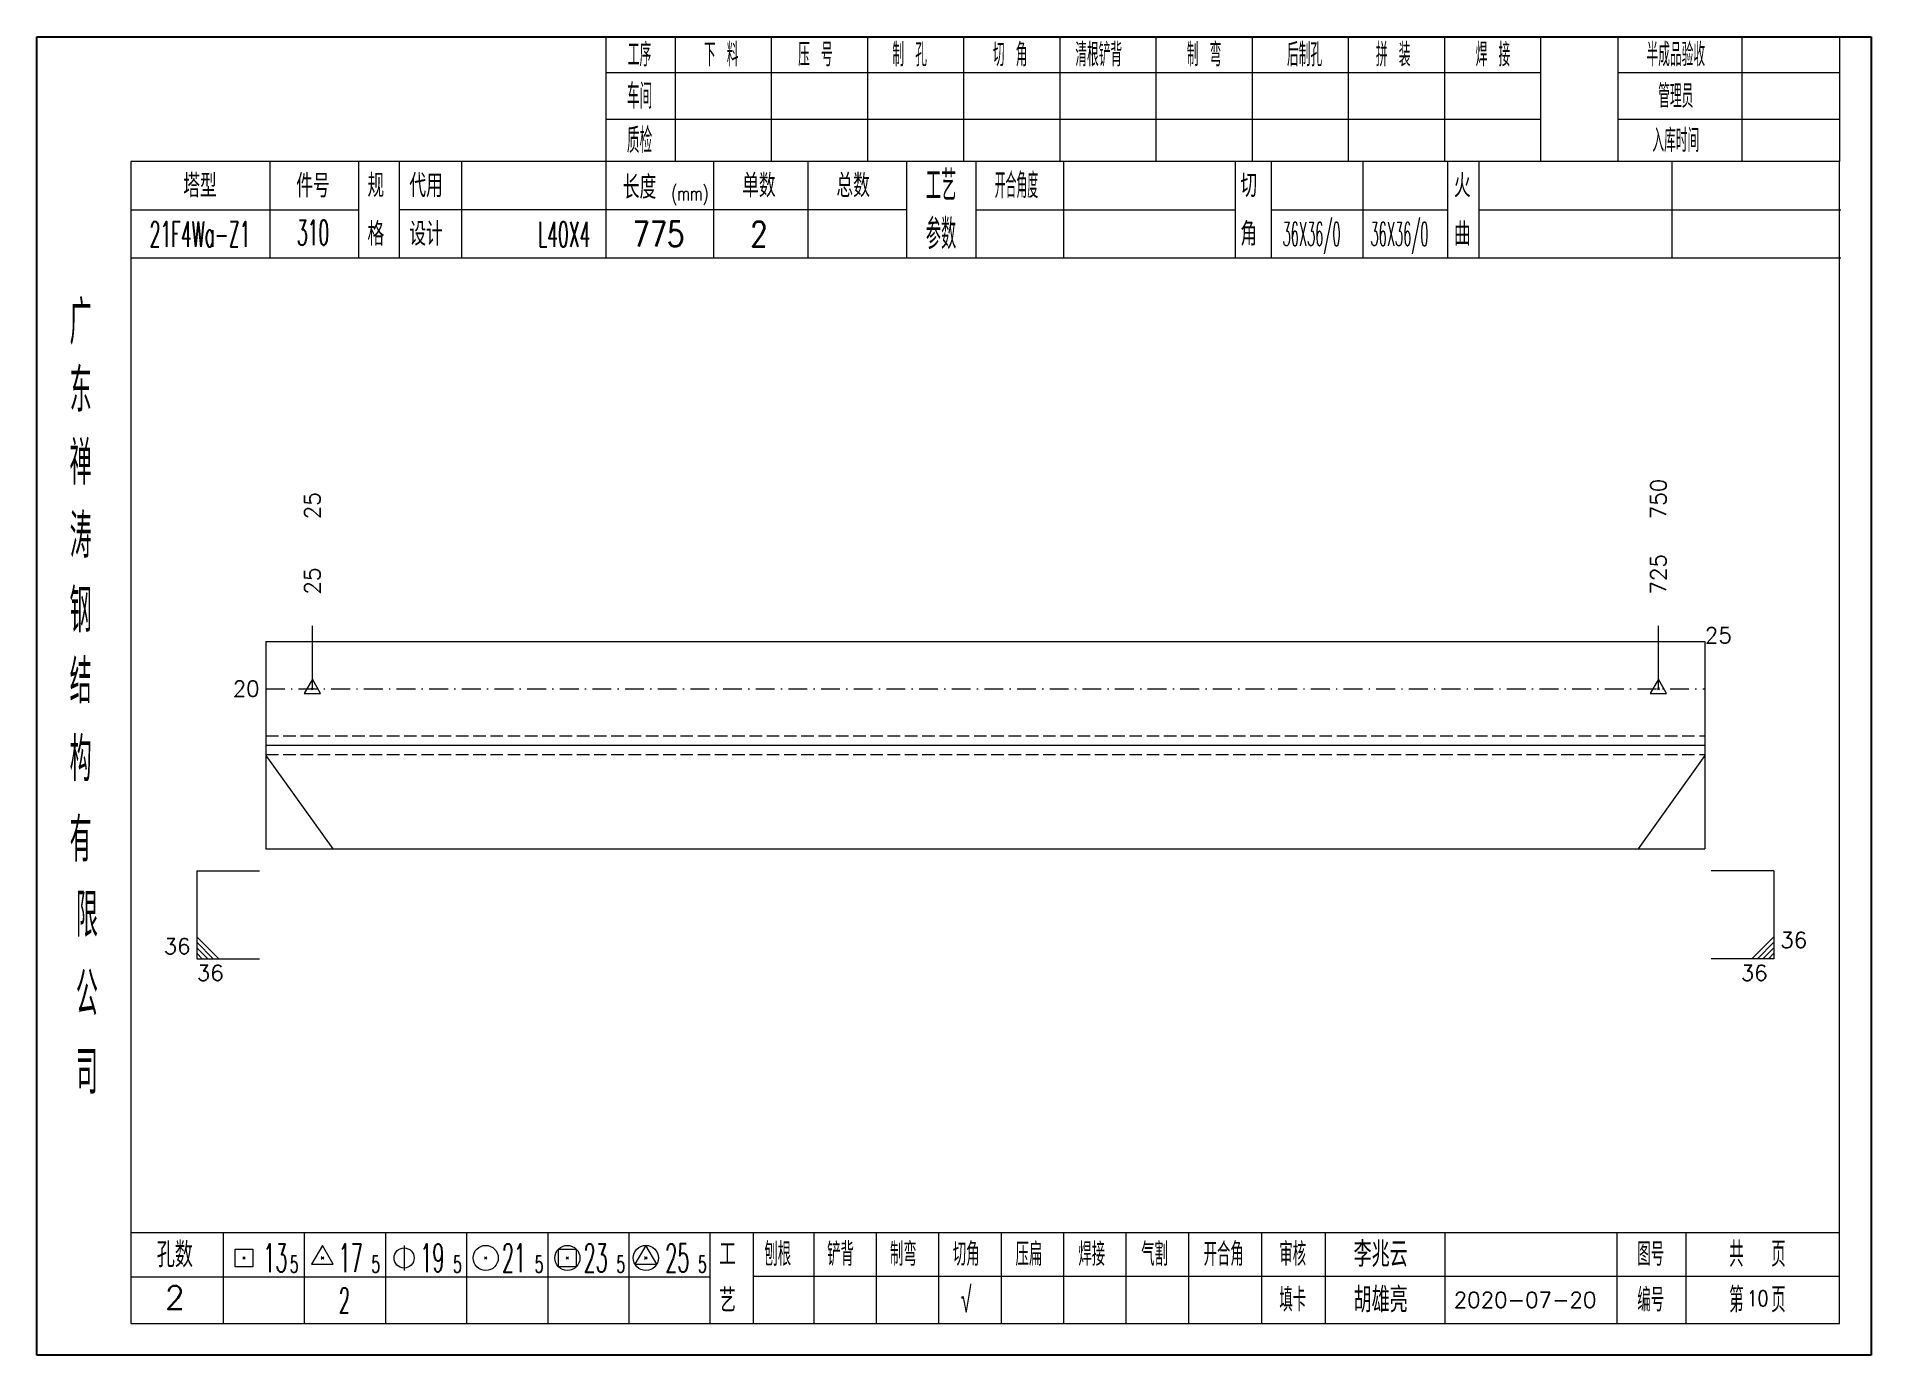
# Model space of a CAD drawing. Extents: x 1310 to 15542, y -76 to 8381.
# Drawn here: x 4325.6 to 4617.7, y 4373.7 to 4583.7 of the extents above; entities that cross this region are included whole.
import ezdxf
from ezdxf.enums import TextEntityAlignment as Align

# ---------------------------------------------------------------- set-up
doc = ezdxf.new("R2010")
doc.units = 0
doc.header["$MEASUREMENT"] = 0
doc.linetypes.add('一点画线', pattern=[5.2, 3, -1, 0.2, -1])
doc.linetypes.add('虚线', pattern=[2.75, 2, -0.75])
doc.layers.get('0').update_dxf_attribs({"linetype": 'CONTINUOUS', "lineweight": 25})
for name, color, linetype, lineweight in [('1', 7, 'CONTINUOUS', 25), ('4', 7, 'CONTINUOUS', 25), ('5', 7, 'CONTINUOUS', 25)]:
    doc.layers.add(name, color=color, linetype=linetype, lineweight=lineweight)
doc.styles.get("Standard").update_dxf_attribs({"font": 'simplex.shx', "width": 0.7, "height": 3, "bigfont": 'gbhzfs.shx'})

msp = doc.modelspace()

# ---------------------------------------------------------------- texts
at = {"color": 7, "linetype": 'Continuous', "lineweight": 13}
for s, p in [('25', (4369.483, 4506.884)), ('750', (4583.83, 4506.884))]:
    msp.add_text(s, height=2.5, rotation=90, dxfattribs=at).set_placement(p, align=Align.MIDDLE_LEFT)
at = {"color": 8, "linetype": 'Continuous', "lineweight": 9}
for s, p in [('25', (4369.483, 4494.884)), ('725', (4583.83, 4494.884))]:
    msp.add_text(s, height=2.5, rotation=90, dxfattribs=at).set_placement(p, align=Align.MIDDLE_LEFT)
at = {"color": 7, "linetype": 'Continuous', "lineweight": 13}
msp.add_text('25', height=2.5, dxfattribs=at).set_placement((4591.222, 4488.384), align=Align.MIDDLE_LEFT)
msp.add_text('20', height=2.5, dxfattribs=at).set_placement((4361.092, 4479.884), align=Align.MIDDLE_RIGHT)
msp.add_text('36', height=2.5, dxfattribs=at).set_placement((4603.222, 4437.884), align=Align.BOTTOM_LEFT)
msp.add_text('36', height=2.5, dxfattribs=at).set_placement((4350.092, 4436.884), align=Align.BOTTOM_RIGHT)
msp.add_text('36', height=2.5, dxfattribs=at).set_placement((4351.092, 4435.884), align=Align.TOP_LEFT)
msp.add_text('36', height=2.5, dxfattribs=at).set_placement((4601.222, 4435.884), align=Align.TOP_RIGHT)
at = {"layer": '4', "color": 1, "linetype": 'Continuous', "lineweight": 25}
for s, height, width, p in [('工序', 3.7, 0.7, (4421.592, 4580.841)), ('下 料', 3.7, 0.7, (4434.592, 4580.841)), ('压 号', 3.7, 0.7, (4449.592, 4580.841)), ('制 孔', 3.7, 0.7, (4464.592, 4580.841)), ('切 角', 3.7, 0.7, (4480.592, 4580.841)), ('清根铲背 ', 3.7, 0.7, (4495.592, 4580.841)), (' 制 弯', 3.7, 0.7, (4510.592, 4580.841)), (' 后制孔', 3.7, 0.7, (4526.592, 4580.841)), ('拼 装', 3.7, 0.7, (4541.592, 4580.841)), (' 焊 接', 3.7, 0.7, (4556.592, 4580.841)), ('半成品验收', 3.7, 0.7, (4586.592, 4580.841)), ('车间', 4, 0.7, (4421.592, 4574.241)), ('管理员', 3.7, 0.7, (4586.592, 4574.241)), ('质检', 4, 0.7, (4421.592, 4567.181)), ('入库时间', 3.7, 0.7, (4586.592, 4567.181)), ('(mm)', 2.24, 0.7, (4429.592, 4558.741)), ('工艺', 4.8, 0.7, (4469.592, 4560.001)), ('开合角度', 4, 0.6, (4481.592, 4560.001)), ('310', 4, 0.5, (4369.592, 4552.511)), ('参数', 4.8, 0.7, (4469.592, 4552.291)), ('36X36/0', 3.8, 0.4, (4528.592, 4552.291)), ('36X36/0', 3.8, 0.4, (4542.592, 4552.291)), ('21F4Wa-Z1', 4, 0.5, (4351.592, 4552.261)), ('L40X4', 4, 0.5, (4409.592, 4552.241)), ('775', 4, 0.8, (4424.592, 4552.291)), ('2', 4, 0.8, (4440.592, 4552.291)), ('广', 6.96, 0.7, (4332.592, 4538.211)), ('东', 6.96, 0.7, (4332.592, 4527.421)), ('禅', 6.96, 0.7, (4332.592, 4515.831)), ('涛', 6.96, 0.7, (4332.592, 4504.231)), ('钢', 6.96, 0.7, (4332.592, 4492.341)), ('结', 6.96, 0.7, (4332.592, 4481.031)), ('构', 6.96, 0.7, (4332.592, 4468.651)), ('有', 6.96, 0.7, (4332.592, 4455.841)), ('限', 6.96, 0.7, (4333.592, 4443.841)), ('公', 6.96, 0.7, (4333.592, 4431.301)), ('司', 6.96, 0.7, (4333.592, 4418.821)), ('13', 4.47, 0.5, (4363.592, 4389.241)), ('17', 4.47, 0.5, (4375.592, 4389.241)), ('19', 4.47, 0.5, (4388.592, 4389.241)), ('21', 4.47, 0.5, (4401.592, 4389.241)), ('23', 4.47, 0.5, (4414.592, 4389.241)), ('25', 4.47, 0.5, (4427.592, 4389.241)), ('刨根', 3.7, 0.8, (4443.592, 4389.841)), ('铲背', 3.7, 0.8, (4453.592, 4389.841)), ('制弯', 3.7, 0.8, (4463.592, 4389.841)), ('切角', 3.7, 0.8, (4473.592, 4389.841)), ('压扁', 3.7, 0.8, (4483.592, 4389.841)), ('焊接', 3.7, 0.8, (4493.592, 4389.841)), ('气割', 3.7, 0.8, (4503.592, 4389.841)), ('开合角', 3.7, 0.8, (4514.592, 4389.841)), ('审核', 3.7, 0.8, (4525.592, 4389.841)), ('图号', 3.7, 0.8, (4582.592, 4389.841)), ('共  页', 4, 0.8, (4599.592, 4389.841)), ('5', 2.68, 0.6, (4366.592, 4388.241)), ('5', 2.68, 0.6, (4379.592, 4388.241)), ('5', 2.68, 0.6, (4392.592, 4388.241)), ('5', 2.68, 0.6, (4405.592, 4388.241)), ('5', 2.68, 0.6, (4418.592, 4388.241)), ('5', 2.68, 0.6, (4431.592, 4388.241)), ('√', 4, 0.6, (4473.592, 4382.571)), ('第  页', 4, 0.8, (4599.592, 4382.571)), ('2', 4, 0.5, (4374.592, 4382.491)), ('填卡', 3.7, 0.8, (4525.592, 4382.571)), ('编号', 3.7, 0.8, (4582.592, 4382.571))]:
    msp.add_text(s, height=height, dxfattribs=dict(at, width=width)).set_placement(p, align=Align.MIDDLE_CENTER)
for s, height, p in [('塔型', 3.7, (4351.592, 4559.971)), ('件号', 3.7, (4369.592, 4559.971)), ('规', 3.7, (4379.592, 4560.001)), ('代用', 3.7, (4387.592, 4560.001)), ('长度', 3.7, (4421.592, 4559.741)), ('单数', 3.7, (4440.592, 4560.001)), ('总数', 3.7, (4455.592, 4560.001)), ('切', 3.7, (4518.592, 4560.001)), ('火', 3.7, (4552.592, 4560.001)), ('格', 3.7, (4379.592, 4552.291)), ('设计', 3.7, (4387.592, 4552.291)), ('角', 3.7, (4518.592, 4552.291)), ('曲', 3.7, (4552.592, 4552.291)), ('孔数', 4, (4347.592, 4389.761)), ('工', 3.7, (4435.592, 4389.841)), ('李兆云', 4, (4539.592, 4389.841)), ('胡雄亮', 4, (4539.592, 4382.571)), ('2', 3.7, (4347.592, 4382.931)), ('艺', 3.7, (4435.592, 4382.491)), ('2020-07-20', 2.5, (4562.592, 4382.571))]:
    msp.add_text(s, height=height, dxfattribs=at).set_placement(p, align=Align.MIDDLE_CENTER)
at = {"layer": '4', "color": 6, "linetype": 'Continuous', "lineweight": 25, "width": 0.8}
msp.add_text('10', height=2.5, dxfattribs=at).set_placement((4599.617, 4382.799), align=Align.MIDDLE_CENTER)

# ---------------------------------------------------------------- blocks, each defined once
blk = doc.blocks.new('孔17.5')
at = {"layer": '5', "color": 7, "linetype": 'Continuous', "lineweight": 13}
for p, q in [((0, 1), (-0.866, -0.5)), ((-0.1, -0.1), (0.1, 0.1)), ((0.1, -0.1), (-0.1, 0.1)), ((0.866, -0.5), (0, 1)), ((-0.866, -0.5), (0.866, -0.5))]:
    blk.add_line(p, q, dxfattribs=at)
blk = doc.blocks.new('CTJGK')
at = {"color": 6, "linetype": 'Continuous'}
for p, q in [((0, 209.97), (292.13, 209.97)), ((0, 0), (0, 209.97)), ((292.13, 209.97), (292.13, 0)), ((292.13, 0), (0, 0))]:
    blk.add_line(p, q, dxfattribs=at)

# ---------------------------------------------------------------- linework, layer by layer
at = {"color": 7, "linetype": 'Continuous', "lineweight": 18}
for p, q in [((4362.092, 4487.384), (4362.092, 4454.384)), ((4362.092, 4487.384), (4591.222, 4487.384)), ((4591.222, 4487.384), (4591.222, 4454.384)), ((4362.092, 4470.884), (4591.222, 4470.884))]:
    msp.add_line(p, q, dxfattribs=at)
at = {"color": 7, "linetype": 'Continuous', "lineweight": 13}
for p, q in [((4369.483, 4479.884), (4369.483, 4489.884)), ((4583.83, 4479.884), (4583.83, 4489.884)), ((4362.092, 4469.234), (4372.735, 4454.384)), ((4591.222, 4469.234), (4580.578, 4454.384)), ((4351.092, 4450.884), (4361.092, 4450.884)), ((4351.092, 4450.884), (4351.092, 4436.884)), ((4602.222, 4450.884), (4592.222, 4450.884)), ((4602.222, 4450.884), (4602.222, 4436.884)), ((4354.592, 4436.884), (4351.092, 4440.384)), ((4598.722, 4436.884), (4602.222, 4440.384)), ((4353.717, 4436.884), (4351.092, 4439.509)), ((4352.842, 4436.884), (4351.092, 4438.634)), ((4351.967, 4436.884), (4351.092, 4437.759)), ((4599.597, 4436.884), (4602.222, 4439.509)), ((4600.472, 4436.884), (4602.222, 4438.634)), ((4601.347, 4436.884), (4602.222, 4437.759)), ((4351.092, 4436.884), (4361.092, 4436.884)), ((4602.222, 4436.884), (4592.222, 4436.884))]:
    msp.add_line(p, q, dxfattribs=at)
at = {"color": 3, "linetype": '一点画线', "lineweight": 13}
msp.add_line((4362.092, 4479.884), (4591.222, 4479.884), dxfattribs=at)
at = {"color": 1, "linetype": '虚线', "lineweight": 18}
for p, q in [((4362.092, 4472.384), (4591.222, 4472.384)), ((4362.092, 4469.384), (4591.222, 4469.384))]:
    msp.add_line(p, q, dxfattribs=at)
at = {"layer": '1', "color": 7, "linetype": 'Continuous', "lineweight": 18}
msp.add_line((4362.092, 4454.384), (4591.222, 4454.384), dxfattribs=at)
at = {"layer": '4', "color": 1, "linetype": 'Continuous', "lineweight": 18}
for p, q in [((4325.592, 4583.711), (4325.592, 4373.741)), ((4617.722, 4583.711), (4325.592, 4583.711)), ((4416.222, 4583.711), (4416.222, 4563.871)), ((4427.252, 4583.711), (4427.252, 4563.851)), ((4442.562, 4583.711), (4442.562, 4563.851)), ((4457.882, 4583.711), (4457.882, 4563.851)), ((4473.192, 4583.711), (4473.192, 4563.851)), ((4488.502, 4583.711), (4488.502, 4563.851)), ((4503.812, 4583.711), (4503.812, 4563.851)), ((4519.132, 4583.711), (4519.132, 4563.851)), ((4534.442, 4583.711), (4534.442, 4563.851)), ((4549.752, 4583.711), (4549.752, 4563.851)), ((4565.062, 4583.711), (4565.062, 4563.871)), ((4565.062, 4583.711), (4565.062, 4563.851)), ((4577.342, 4583.711), (4577.342, 4563.851)), ((4597.092, 4583.711), (4597.092, 4563.851)), ((4612.672, 4583.711), (4612.672, 4563.851)), ((4617.722, 4553.911), (4617.722, 4583.711)), ((4565.062, 4577.981), (4416.222, 4577.981)), ((4612.672, 4577.981), (4577.342, 4577.981)), ((4565.062, 4570.501), (4416.222, 4570.501)), ((4612.672, 4570.501), (4577.342, 4570.501)), ((4340.602, 4563.851), (4340.602, 4378.791)), ((4612.672, 4563.851), (4340.602, 4563.851)), ((4362.722, 4563.861), (4362.722, 4548.441)), ((4376.872, 4548.441), (4376.872, 4563.851)), ((4383.372, 4548.441), (4383.372, 4563.851)), ((4393.242, 4563.851), (4393.242, 4548.441)), ((4416.222, 4563.871), (4416.222, 4548.441)), ((4433.342, 4563.851), (4433.342, 4548.441)), ((4448.392, 4563.851), (4448.392, 4548.441)), ((4464.092, 4563.851), (4464.092, 4548.441)), ((4475.152, 4563.851), (4475.152, 4548.441)), ((4489.102, 4563.851), (4489.102, 4548.441)), ((4516.402, 4563.851), (4516.402, 4548.441)), ((4522.162, 4563.851), (4522.162, 4548.441)), ((4536.782, 4563.851), (4536.782, 4548.441)), ((4550.242, 4563.851), (4550.242, 4548.441)), ((4555.232, 4563.851), (4555.232, 4548.441)), ((4585.972, 4563.851), (4585.972, 4548.441)), ((4612.672, 4378.791), (4612.672, 4563.851)), ((4376.872, 4556.091), (4340.602, 4556.091)), ((4464.092, 4556.141), (4383.372, 4556.141)), ((4475.152, 4556.141), (4516.402, 4556.141)), ((4522.162, 4556.141), (4550.242, 4556.141)), ((4555.232, 4556.141), (4612.852, 4556.141)), ((4617.722, 4373.741), (4617.722, 4553.911)), ((4612.852, 4548.441), (4340.602, 4548.441)), ((4340.602, 4393.321), (4612.672, 4393.321)), ((4355.292, 4393.321), (4355.292, 4378.791)), ((4368.222, 4378.791), (4368.222, 4393.321)), ((4381.152, 4393.321), (4381.152, 4378.791)), ((4394.072, 4378.791), (4394.072, 4393.321)), ((4407.002, 4393.321), (4407.002, 4378.791)), ((4419.932, 4378.791), (4419.932, 4393.321)), ((4432.852, 4378.791), (4432.852, 4393.321)), ((4439.722, 4378.791), (4439.722, 4393.321)), ((4449.382, 4378.791), (4449.382, 4393.321)), ((4459.322, 4378.791), (4459.322, 4393.321)), ((4469.262, 4378.791), (4469.262, 4393.321)), ((4479.212, 4378.791), (4479.212, 4393.321)), ((4489.152, 4378.791), (4489.152, 4393.321)), ((4499.092, 4378.791), (4499.092, 4393.321)), ((4509.042, 4378.791), (4509.042, 4393.321)), ((4520.682, 4378.791), (4520.682, 4393.321)), ((4530.832, 4378.791), (4530.832, 4393.321)), ((4549.892, 4378.791), (4549.892, 4393.321)), ((4577.272, 4378.791), (4577.272, 4393.321)), ((4588.232, 4378.791), (4588.232, 4393.321)), ((4432.852, 4386.191), (4340.602, 4386.191)), ((4439.682, 4386.351), (4612.672, 4386.351)), ((4340.602, 4378.791), (4612.672, 4378.791)), ((4325.592, 4373.741), (4617.722, 4373.741))]:
    msp.add_line(p, q, dxfattribs=at)
at = {"layer": '4', "color": 7, "linetype": 'Continuous', "lineweight": 13}
for p, q in [((4371.092, 4391.241), (4369.36, 4388.241)), ((4372.824, 4388.241), (4371.092, 4391.241)), ((4384.092, 4391.241), (4384.092, 4387.241)), ((4422.592, 4391.241), (4420.86, 4388.241)), ((4424.324, 4388.241), (4422.592, 4391.241)), ((4357.178, 4387.827), (4357.178, 4390.655)), ((4357.178, 4390.655), (4360.006, 4390.655)), ((4360.006, 4387.827), (4357.178, 4387.827)), ((4358.392, 4389.041), (4358.792, 4389.441)), ((4358.792, 4389.041), (4358.392, 4389.441)), ((4360.006, 4390.655), (4360.006, 4387.827)), ((4369.36, 4388.241), (4372.824, 4388.241)), ((4370.892, 4389.041), (4371.292, 4389.441)), ((4371.292, 4389.041), (4370.892, 4389.441)), ((4396.892, 4389.041), (4397.292, 4389.441)), ((4397.292, 4389.041), (4396.892, 4389.441)), ((4408.678, 4387.827), (4408.678, 4390.655)), ((4408.678, 4390.655), (4411.506, 4390.655)), ((4411.506, 4387.827), (4408.678, 4387.827)), ((4409.892, 4389.041), (4410.292, 4389.441)), ((4410.292, 4389.041), (4409.892, 4389.441)), ((4411.506, 4390.655), (4411.506, 4387.827)), ((4420.86, 4388.241), (4424.324, 4388.241)), ((4422.392, 4389.041), (4422.792, 4389.441)), ((4422.792, 4389.041), (4422.392, 4389.441))]:
    msp.add_line(p, q, dxfattribs=at)
for centre, radius in [((4384.092, 4389.241), 1.6), ((4397.092, 4389.241), 2), ((4410.092, 4389.241), 2), ((4422.592, 4389.241), 2)]:
    msp.add_circle(centre, radius, dxfattribs=at)

# ---------------------------------------------------------------- block references
at = {"color": 0, "linetype": 'Continuous'}
msp.add_blockref('CTJGK', (4325.592, 4373.741), dxfattribs=at)
at = {"color": 8, "linetype": 'Continuous', "lineweight": 9, "xscale": 1.5, "yscale": 1.5, "zscale": 1.5}
for p in [(4369.483, 4479.884), (4583.83, 4479.884)]:
    msp.add_blockref('孔17.5', p, dxfattribs=at)

msp.set_redraw_order([(e.dxf.handle, doc.entitydb.next_handle()) for e in msp.query("TEXT MTEXT ATTDEF DIMENSION ARC_DIMENSION")])  # texts and dimensions are drawn at this point

doc.saveas('drawing.dxf')
